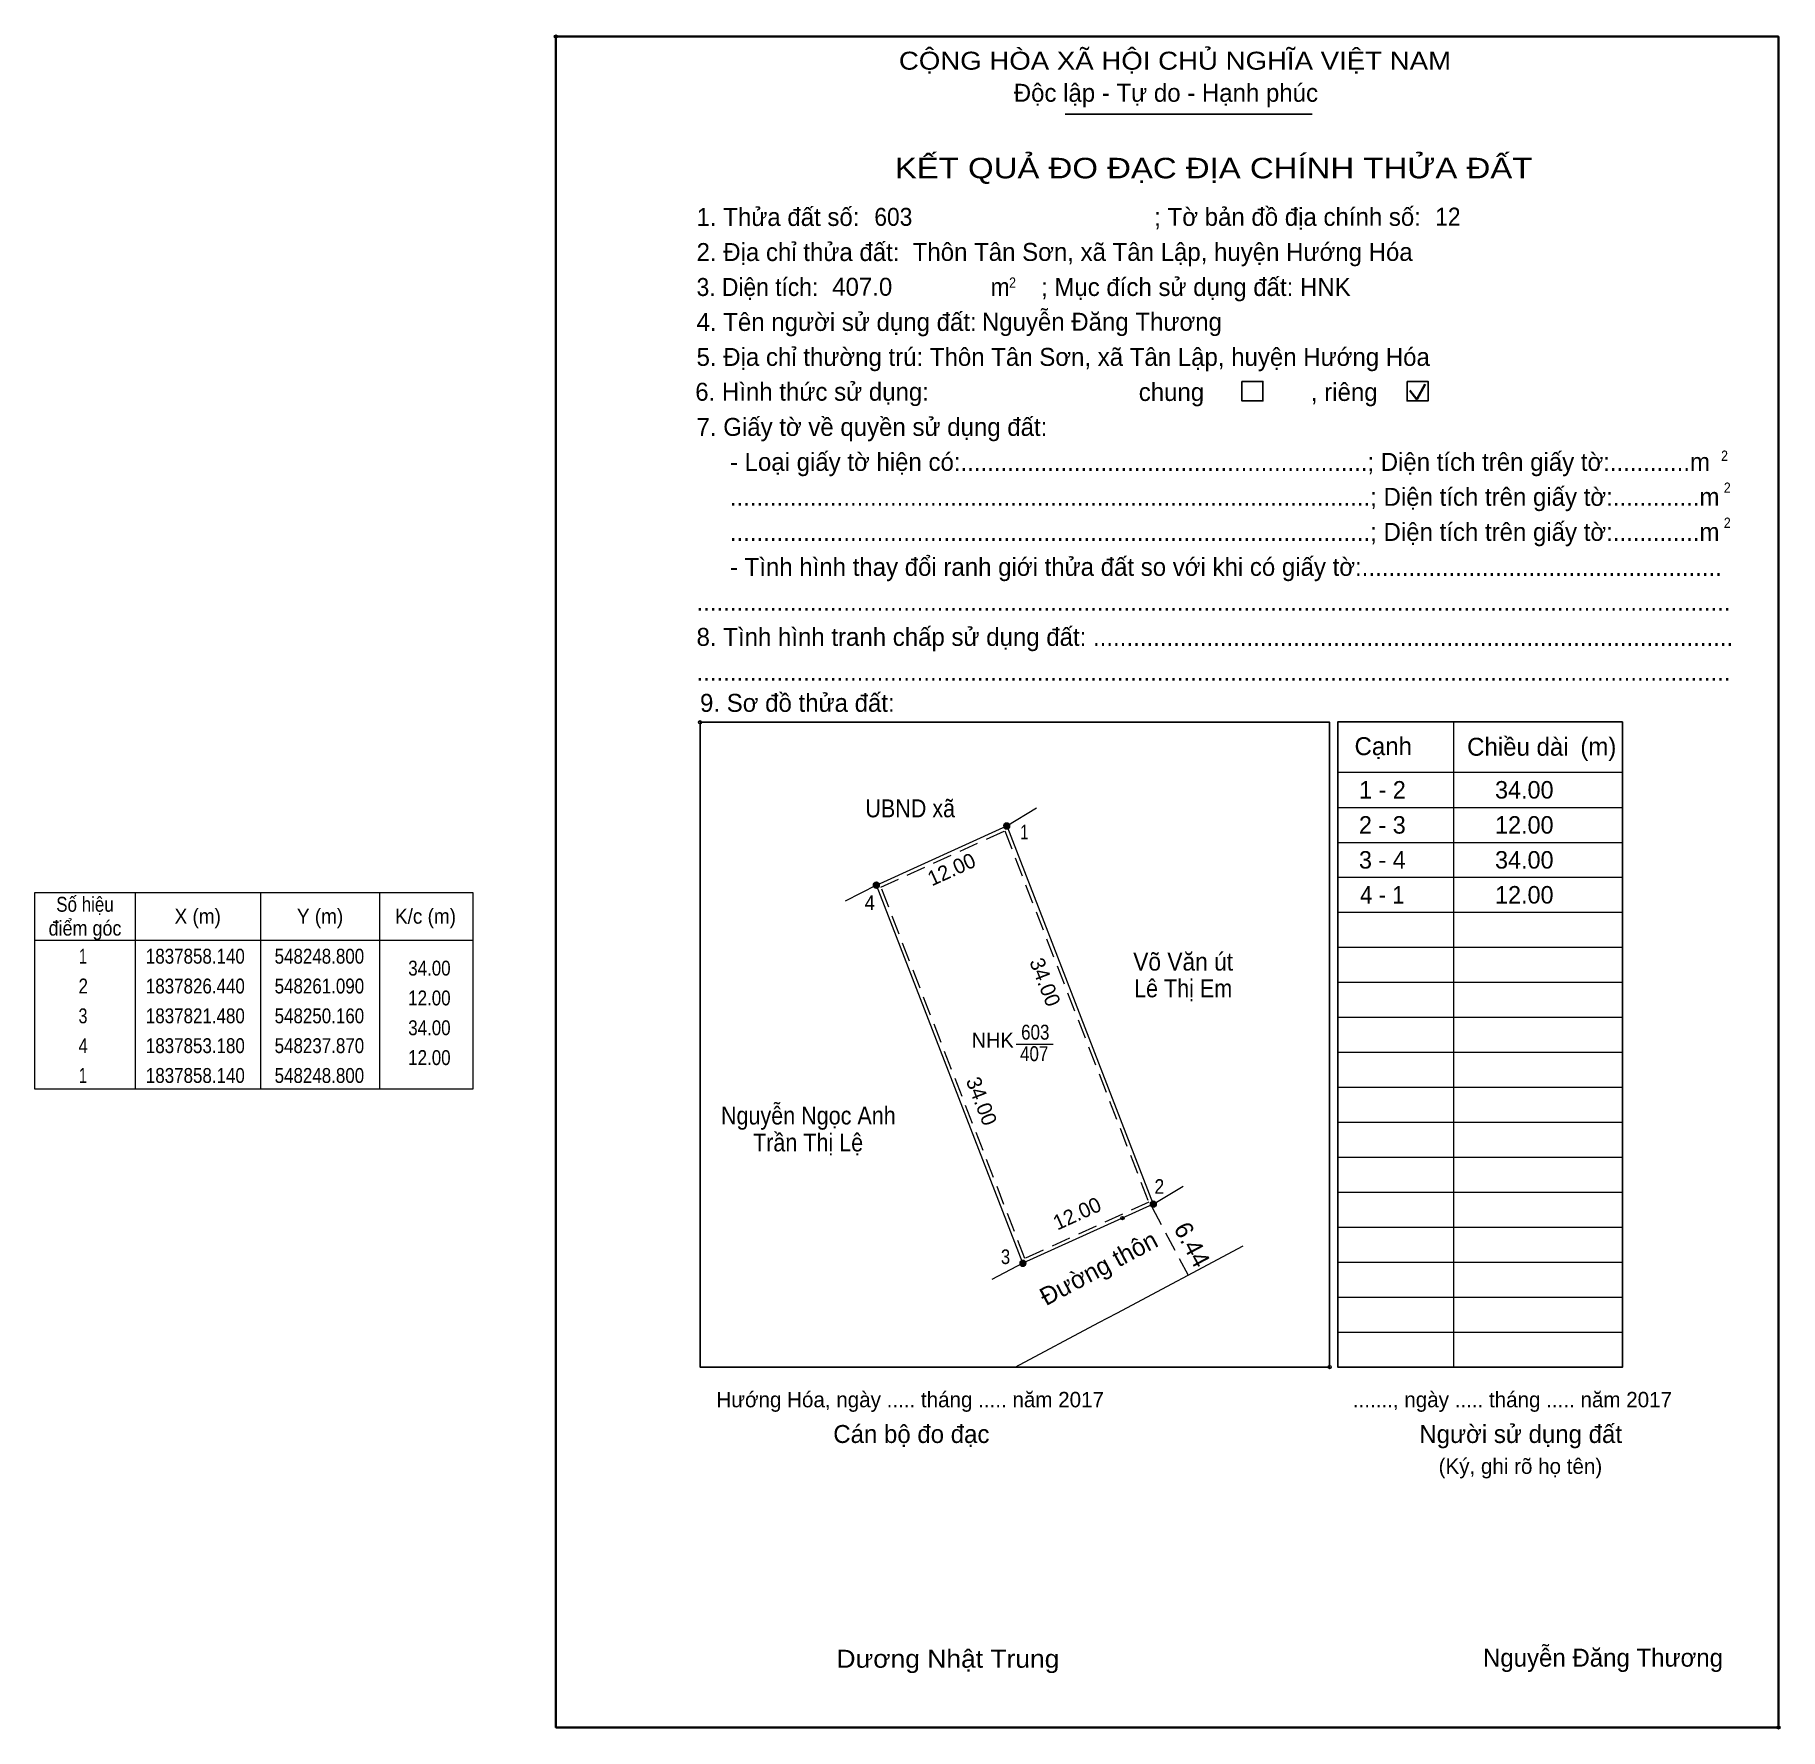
# Model space of a CAD drawing. Header units: metres. Extents: x 548167 to 548833, y 1837778 to 1837924.
# Drawn here: x 548167.3 to 548313.6, y 1837782.4 to 1837924.5 of the extents above; entities that cross this region are included whole.
import ezdxf
from ezdxf.enums import TextEntityAlignment as Align

# ---------------------------------------------------------------- set-up
doc = ezdxf.new("R2010")
doc.units = ezdxf.units.M
doc.header["$LTSCALE"] = 0.54
doc.header["$PDMODE"] = 32
doc.header["$PDSIZE"] = 0.27
doc.linetypes.add('MEDIUM_DASHED', pattern=[4.5, 3, -1.5])
for name, color, linetype, lineweight in [('1', 7, 'Continuous', 13), ('10', 7, 'Continuous', 13), ('11', 7, 'Continuous', 25), ('2', 7, 'Continuous', 35), ('27', 7, 'Continuous', 13), ('50', 7, 'Continuous', 25), ('63', 7, 'Continuous', 13)]:
    doc.layers.add(name, color=color, linetype=linetype, lineweight=lineweight)
for name, color, linetype in [('36', 7, 'Continuous'), ('48', 7, 'Continuous'), ('52', 7, 'Continuous'), ('6', 7, 'Continuous'), ('9', 7, 'Continuous')]:
    doc.layers.add(name, color=color, linetype=linetype)

msp = doc.modelspace()

# ---------------------------------------------------------------- texts
at = {"layer": '1'}
for s, height, width, p in [('CỘNG HÒA XÃ HỘI CHỦ NGHĨA VIỆT NAM', 1.505, 1.15, (548239.76, 1837921.54)), ('3. Diện tích:', 1.505, 0.95, (548222.8, 1837902.57)), ('2', 0.8602, 0.9, (548249, 1837903.26)), ('m', 1.505, 0.95, (548247.45, 1837902.57)), ('2', 0.8602, 0.9, (548308.69, 1837888.75)), ('2', 0.8602, 0.9, (548308.92, 1837886.07)), ('2', 0.8602, 0.9, (548308.92, 1837883.13)), ('Dương Nhật Trung', 1.505, 1.1, (548234.53, 1837787.58))]:
    msp.add_text(s, height=height, dxfattribs=dict(at, width=width)).set_placement(p)
for s, height, p in [('Độc lập - Tự do - Hạnh phúc', 1.505, (548249.39, 1837918.85)), ('1. Thửa đất số:', 1.505, (548222.8, 1837908.44)), ('; Tờ bản đồ địa chính số:', 1.505, (548261.17, 1837908.45)), ('2. Địa chỉ thửa đất:', 1.505, (548222.8, 1837905.5)), ('; Mục đích sử dụng đất: HNK', 1.505, (548251.68, 1837902.57)), ('4. Tên người sử dụng đất:', 1.505, (548222.8, 1837899.64)), ('5. Địa chỉ thường trú: Thôn Tân Sơn, xã Tân Lập, huyện Hướng Hóa', 1.505, (548222.8, 1837896.71)), ('chung                , riêng', 1.505, (548259.87, 1837893.77)), ('7. Giấy tờ về quyền sử dụng đất:', 1.505, (548222.8, 1837890.84)), ('     - Loại giấy tờ hiện có:.............................................................; Diện tích trên giấy tờ:............m', 1.505, (548222.8, 1837887.91)), ('     ................................................................................................; Diện tích trên giấy tờ:.............m', 1.505, (548222.8, 1837884.98)), ('     ................................................................................................; Diện tích trên giấy tờ:.............m', 1.505, (548222.8, 1837882.04)), ('     - Tình hình thay đổi ranh giới thửa đất so với khi có giấy tờ:......................................................', 1.505, (548222.8, 1837879.11)), ('...........................................................................................................................................................', 1.505, (548222.8, 1837876.18)), ('8. Tình hình tranh chấp sử dụng đất: ................................................................................................', 1.505, (548222.8, 1837873.24)), ('...........................................................................................................................................................', 1.505, (548222.8, 1837870.31)), ('9. Sơ đồ thửa đất:', 1.505, (548223.09, 1837867.71)), ('Cạnh', 1.505, (548277.96, 1837864.08)), ('Chiều dài', 1.505, (548287.4, 1837864.03)), ('(m)', 1.505, (548296.89, 1837864.05)), ('Hướng Hóa, ngày ..... tháng ..... năm 2017', 1.29, (548224.46, 1837809.41)), ('......., ngày ..... tháng ..... năm 2017', 1.29, (548277.82, 1837809.41)), ('Cán bộ đo đạc', 1.505, (548234.26, 1837806.42)), ('Người sử dụng đất', 1.505, (548283.39, 1837806.42)), ('(Ký, ghi rõ họ tên)', 1.29, (548285.01, 1837803.83))]:
    msp.add_text(s, height=height, dxfattribs=at).set_placement(p)
for s, height, width, p in [('KẾT QUẢ ĐO ĐẠC ĐỊA CHÍNH THỬA ĐẤT', 1.721, 1.2, (548266.145, 1837912.43)), ('603', 1.25, 0.85, (548251.195, 1837840.23)), ('407', 1.25, 0.85, (548251.105, 1837838.43))]:
    msp.add_text(s, height=height, dxfattribs=dict(at, width=width)).set_placement(p, align=Align.CENTER)
msp.add_text('NHK', height=1.25, dxfattribs=at).set_placement((548247.625, 1837839.56), align=Align.CENTER)
at = {"layer": '10'}
for s, rotation, p in [('Đường thôn', 28.039, (548252.09, 1837817.88)), ('6.44', 298.039, (548262.76, 1837824.42))]:
    msp.add_text(s, height=1.5, rotation=rotation, dxfattribs=at).set_placement(p)
at = {"layer": '36'}
for s, width, p in [('UBND xã', 0.9, (548240.71, 1837858.87)), ('Võ Văn út', 0.95, (548263.59, 1837846.02)), ('Lê Thị Em', 0.9, (548263.59, 1837843.78)), ('Nguyễn Ngọc Anh', 0.9, (548232.17, 1837833.12)), ('Trần Thị Lệ', 0.9, (548232.15, 1837830.86))]:
    msp.add_text(s, height=1.5, dxfattribs=dict(at, width=width)).set_placement(p, align=Align.CENTER)
at = {"layer": '48'}
msp.add_text('6. Hình thức sử dụng:', height=1.505, dxfattribs=at).set_placement((548222.69, 1837893.79))
at = {"layer": '52'}
for s, p in [('1 - 2', (548280.295, 1837860.44)), ('34.00', (548292.19, 1837860.44)), ('2 - 3', (548280.29, 1837857.5)), ('12.00', (548292.19, 1837857.5)), ('3 - 4', (548280.29, 1837854.57)), ('34.00', (548292.19, 1837854.57)), ('12.00', (548292.19, 1837851.64))]:
    msp.add_text(s, height=1.466, dxfattribs=at).set_placement(p, align=Align.CENTER)
at = {"layer": '52', "width": 0.95}
msp.add_text('4 - 1', height=1.466, dxfattribs=at).set_placement((548280.285, 1837851.64), align=Align.CENTER)
at = {"layer": '6', "width": 0.95}
for s, p in [('603', (548237.7, 1837908.45)), ('12', (548284.72, 1837908.47))]:
    msp.add_text(s, height=1.505, dxfattribs=at).set_placement(p)
at = {"layer": '6'}
for s, p in [('Thôn Tân Sơn, xã Tân Lập, huyện Hướng Hóa', (548240.92, 1837905.51)), ('407.0', (548234.17, 1837902.59)), ('Nguyễn Đăng Thương', (548246.72, 1837899.66)), ('Nguyễn Đăng Thương', (548288.73, 1837787.67))]:
    msp.add_text(s, height=1.505, dxfattribs=at).set_placement(p)
at = {"layer": '63'}
for s, rotation, p in [('12.00', 24.408, (548244.4317, 1837853.9375)), ('34.00', 291.191, (548251.434, 1837844.8309)), ('34.00', 291.191, (548246.114, 1837834.8509)), ('12.00', 24.408, (548254.9517, 1837825.0875))]:
    msp.add_text(s, height=1.25, rotation=rotation, dxfattribs=at).set_placement(p, align=Align.CENTER)
for s, width, p in [('Số hiệu', 0.85, (548171.53, 1837850.95)), ('X (m)', 0.95, (548180.98, 1837849.95)), ('Y (m)', 0.95, (548191.235, 1837849.95)), ('K/c (m)', 0.95, (548200.075, 1837849.95)), ('điểm góc', 0.9, (548171.53, 1837848.95)), (' 1', 0.75, (548171.18, 1837846.6)), ('1837858.140', 0.85, (548180.78, 1837846.6)), ('548248.800', 0.85, (548191.18, 1837846.6)), (' 2', 0.85, (548171.185, 1837844.1)), ('1837826.440', 0.85, (548180.78, 1837844.1)), ('548261.090', 0.85, (548191.18, 1837844.1)), (' 3', 0.8, (548171.175, 1837841.6)), ('1837821.480', 0.85, (548180.78, 1837841.6)), ('548250.160', 0.85, (548191.18, 1837841.6)), (' 4', 0.85, (548171.18, 1837839.1)), ('1837853.180', 0.85, (548180.78, 1837839.1)), ('548237.870', 0.85, (548191.18, 1837839.1)), (' 1', 0.75, (548171.18, 1837836.6)), ('1837858.140', 0.85, (548180.78, 1837836.6)), ('548248.800', 0.85, (548191.18, 1837836.6))]:
    msp.add_text(s, height=1.25, dxfattribs=dict(at, width=width)).set_placement(p, align=Align.CENTER)
at = {"layer": '63', "width": 0.85}
for s, p in [('34.00', (548202.18, 1837845.6)), ('12.00', (548202.18, 1837843.1)), ('34.00', (548202.18, 1837840.6)), ('12.00', (548202.18, 1837838.1))]:
    msp.add_text(s, height=1.25, dxfattribs=at).set_placement(p, align=Align.RIGHT)
at = {"layer": '9'}
for s, width, p in [('1', 0.75, (548250.285, 1837857.02)), ('4', 0.95, (548237.325, 1837851.11)), ('2', 0.9, (548261.595, 1837827.31)), ('3', 0.85, (548248.7, 1837821.42))]:
    msp.add_text(s, height=1.222, dxfattribs=dict(at, width=width)).set_placement(p, align=Align.CENTER)

# ---------------------------------------------------------------- hatches: boundary and pattern name
at = {"layer": '11'}
for points in [[(548249.0444, 1837858.14, 1), (548248.5556, 1837858.14, 1)], [(548238.1144, 1837853.18, 1), (548237.6256, 1837853.18, 1)], [(548238.1144, 1837853.18, 1), (548237.6256, 1837853.18, 1)], [(548261.3344, 1837826.44, 1), (548260.8456, 1837826.44, 1)], [(548250.4044, 1837821.48, 1), (548249.9156, 1837821.48, 1)]]:
    msp.add_hatch(color=256, dxfattribs=at).paths.add_polyline_path(points)

# ---------------------------------------------------------------- linework, layer by layer
at = {"layer": '1', "lineweight": 25}
for p, q in [((548253.69, 1837917.82), (548274.41, 1837917.82)), ((548300.43, 1837812.78), (548300.43, 1837866.86))]:
    msp.add_line(p, q, dxfattribs=at)
at = {"layer": '1', "lineweight": 35}
for p, q in [((548283.18, 1837893.9), (548283.89, 1837895.17)), ((548282.6, 1837894.65), (548283.18, 1837893.9))]:
    msp.add_line(p, q, dxfattribs=at)
at = {"layer": '1'}
for p, q in [((548286.26, 1837866.86), (548286.26, 1837812.78)), ((548276.55, 1837862.64), (548292.96, 1837862.64)), ((548292.96, 1837862.64), (548300.43, 1837862.64)), ((548276.55, 1837859.7), (548292.96, 1837859.7)), ((548292.96, 1837859.7), (548300.43, 1837859.7)), ((548276.55, 1837856.77), (548292.96, 1837856.77)), ((548292.96, 1837856.77), (548300.43, 1837856.77)), ((548276.55, 1837853.84), (548292.96, 1837853.84)), ((548292.96, 1837853.84), (548300.43, 1837853.84)), ((548276.55, 1837850.91), (548292.96, 1837850.91)), ((548292.96, 1837850.91), (548300.43, 1837850.91)), ((548276.55, 1837847.97), (548292.96, 1837847.97)), ((548292.96, 1837847.97), (548300.43, 1837847.97)), ((548276.55, 1837845.04), (548292.96, 1837845.04)), ((548292.96, 1837845.04), (548300.43, 1837845.04)), ((548276.55, 1837842.11), (548292.96, 1837842.11)), ((548292.96, 1837842.11), (548300.43, 1837842.11)), ((548276.55, 1837839.17), (548292.96, 1837839.17)), ((548292.96, 1837839.17), (548300.43, 1837839.17)), ((548276.55, 1837836.24), (548292.96, 1837836.24)), ((548292.96, 1837836.24), (548300.43, 1837836.24)), ((548276.55, 1837833.31), (548292.96, 1837833.31)), ((548292.96, 1837833.31), (548300.43, 1837833.31)), ((548276.55, 1837830.38), (548292.96, 1837830.38)), ((548292.96, 1837830.38), (548300.43, 1837830.38)), ((548276.55, 1837827.44), (548292.96, 1837827.44)), ((548292.96, 1837827.44), (548300.43, 1837827.44)), ((548276.55, 1837824.51), (548292.96, 1837824.51)), ((548292.96, 1837824.51), (548300.43, 1837824.51)), ((548276.55, 1837821.58), (548292.96, 1837821.58)), ((548292.96, 1837821.58), (548300.43, 1837821.58)), ((548276.55, 1837818.64), (548292.96, 1837818.64)), ((548292.96, 1837818.64), (548300.43, 1837818.64)), ((548276.55, 1837815.71), (548292.96, 1837815.71)), ((548292.96, 1837815.71), (548300.43, 1837815.71))]:
    msp.add_line(p, q, dxfattribs=at)
at = {"layer": '1', "lineweight": 25}
msp.add_lwpolyline([(548223.09, 1837864.56), (548223.09, 1837866.84), (548275.87, 1837866.84), (548275.87, 1837812.78), (548223.09, 1837812.78), (548223.09, 1837816.51)], close=True, dxfattribs=at)
msp.add_lwpolyline([(548300.43, 1837866.86), (548276.55, 1837866.86), (548276.55, 1837812.78), (548300.43, 1837812.78), (548300.43, 1837813.31)], dxfattribs=at)
at = {"layer": '1'}
msp.add_lwpolyline([(548248.8, 1837858.14), (548261.09, 1837826.44), (548250.16, 1837821.48), (548237.87, 1837853.18)], close=True, dxfattribs=at)
for p in [(548211.01, 1837924.32), (548223.09, 1837866.84), (548275.87, 1837812.78), (548313.5, 1837782.57)]:
    msp.add_point(p, dxfattribs=at)
at = {"layer": '10', "linetype": 'MEDIUM_DASHED'}
msp.add_line((548260.98, 1837826.17), (548264, 1837820.49), dxfattribs=at)
at = {"layer": '10'}
msp.add_line((548258.03, 1837817.31), (548268.62, 1837822.95), dxfattribs=at)
msp.add_lwpolyline([(548237.87, 1837853.18), (548248.8, 1837858.14), (548261.09, 1837826.44), (548250.16, 1837821.48)], close=True, dxfattribs=at)
at = {"layer": '10', "linetype": 'MEDIUM_DASHED'}
msp.add_lwpolyline([(548238.25, 1837853.02), (548248.63, 1837857.74), (548260.71, 1837826.6), (548250.33, 1837821.88)], close=True, dxfattribs=at)
at = {"layer": '10'}
msp.add_lwpolyline([(548249.52, 1837812.78), (548256.53, 1837816.51), (548258.03, 1837817.31)], dxfattribs=at)
msp.add_point((548258.5, 1837825.27), dxfattribs=at)
at = {"layer": '11'}
for centre in [(548248.8, 1837858.14), (548237.87, 1837853.18), (548237.87, 1837853.18), (548261.09, 1837826.44), (548250.16, 1837821.48)]:
    msp.add_circle(centre, 0.2444, dxfattribs=at)
at = {"layer": '2'}
msp.add_lwpolyline([(548211.01, 1837924.32), (548313.5, 1837924.32), (548313.5, 1837782.57), (548211.01, 1837782.57)], close=True, dxfattribs=at)
at = {"layer": '27'}
for p, q in [((548248.8, 1837858.14), (548251.31, 1837859.66)), ((548237.87, 1837853.18), (548235.27, 1837851.83)), ((548261.09, 1837826.44), (548263.6, 1837827.96)), ((548250.16, 1837821.48), (548247.56, 1837820.13))]:
    msp.add_line(p, q, dxfattribs=at)
at = {"layer": '50'}
for points in [[(548268.52, 1837895.41), (548270.28, 1837895.41), (548270.28, 1837893.77), (548268.52, 1837893.77)], [(548282.37, 1837895.41), (548284.13, 1837895.41), (548284.13, 1837893.77), (548282.37, 1837893.77)]]:
    msp.add_lwpolyline(points, close=True, dxfattribs=at)
at = {"layer": '63'}
for p, q in [((548175.73, 1837852.57), (548175.73, 1837836.07)), ((548186.23, 1837852.57), (548186.23, 1837836.07)), ((548196.23, 1837852.57), (548196.23, 1837836.07)), ((548167.33, 1837848.57), (548204.03, 1837848.57)), ((548249.6, 1837839.84), (548252.7, 1837839.84))]:
    msp.add_line(p, q, dxfattribs=at)
msp.add_lwpolyline([(548167.33, 1837852.57), (548204.03, 1837852.57), (548204.03, 1837836.07), (548167.33, 1837836.07)], close=True, dxfattribs=at)

msp.set_redraw_order([(e.dxf.handle, doc.entitydb.next_handle()) for e in msp.query("TEXT MTEXT ATTDEF DIMENSION ARC_DIMENSION")])  # texts and dimensions are drawn at this point

doc.saveas('drawing.dxf')
